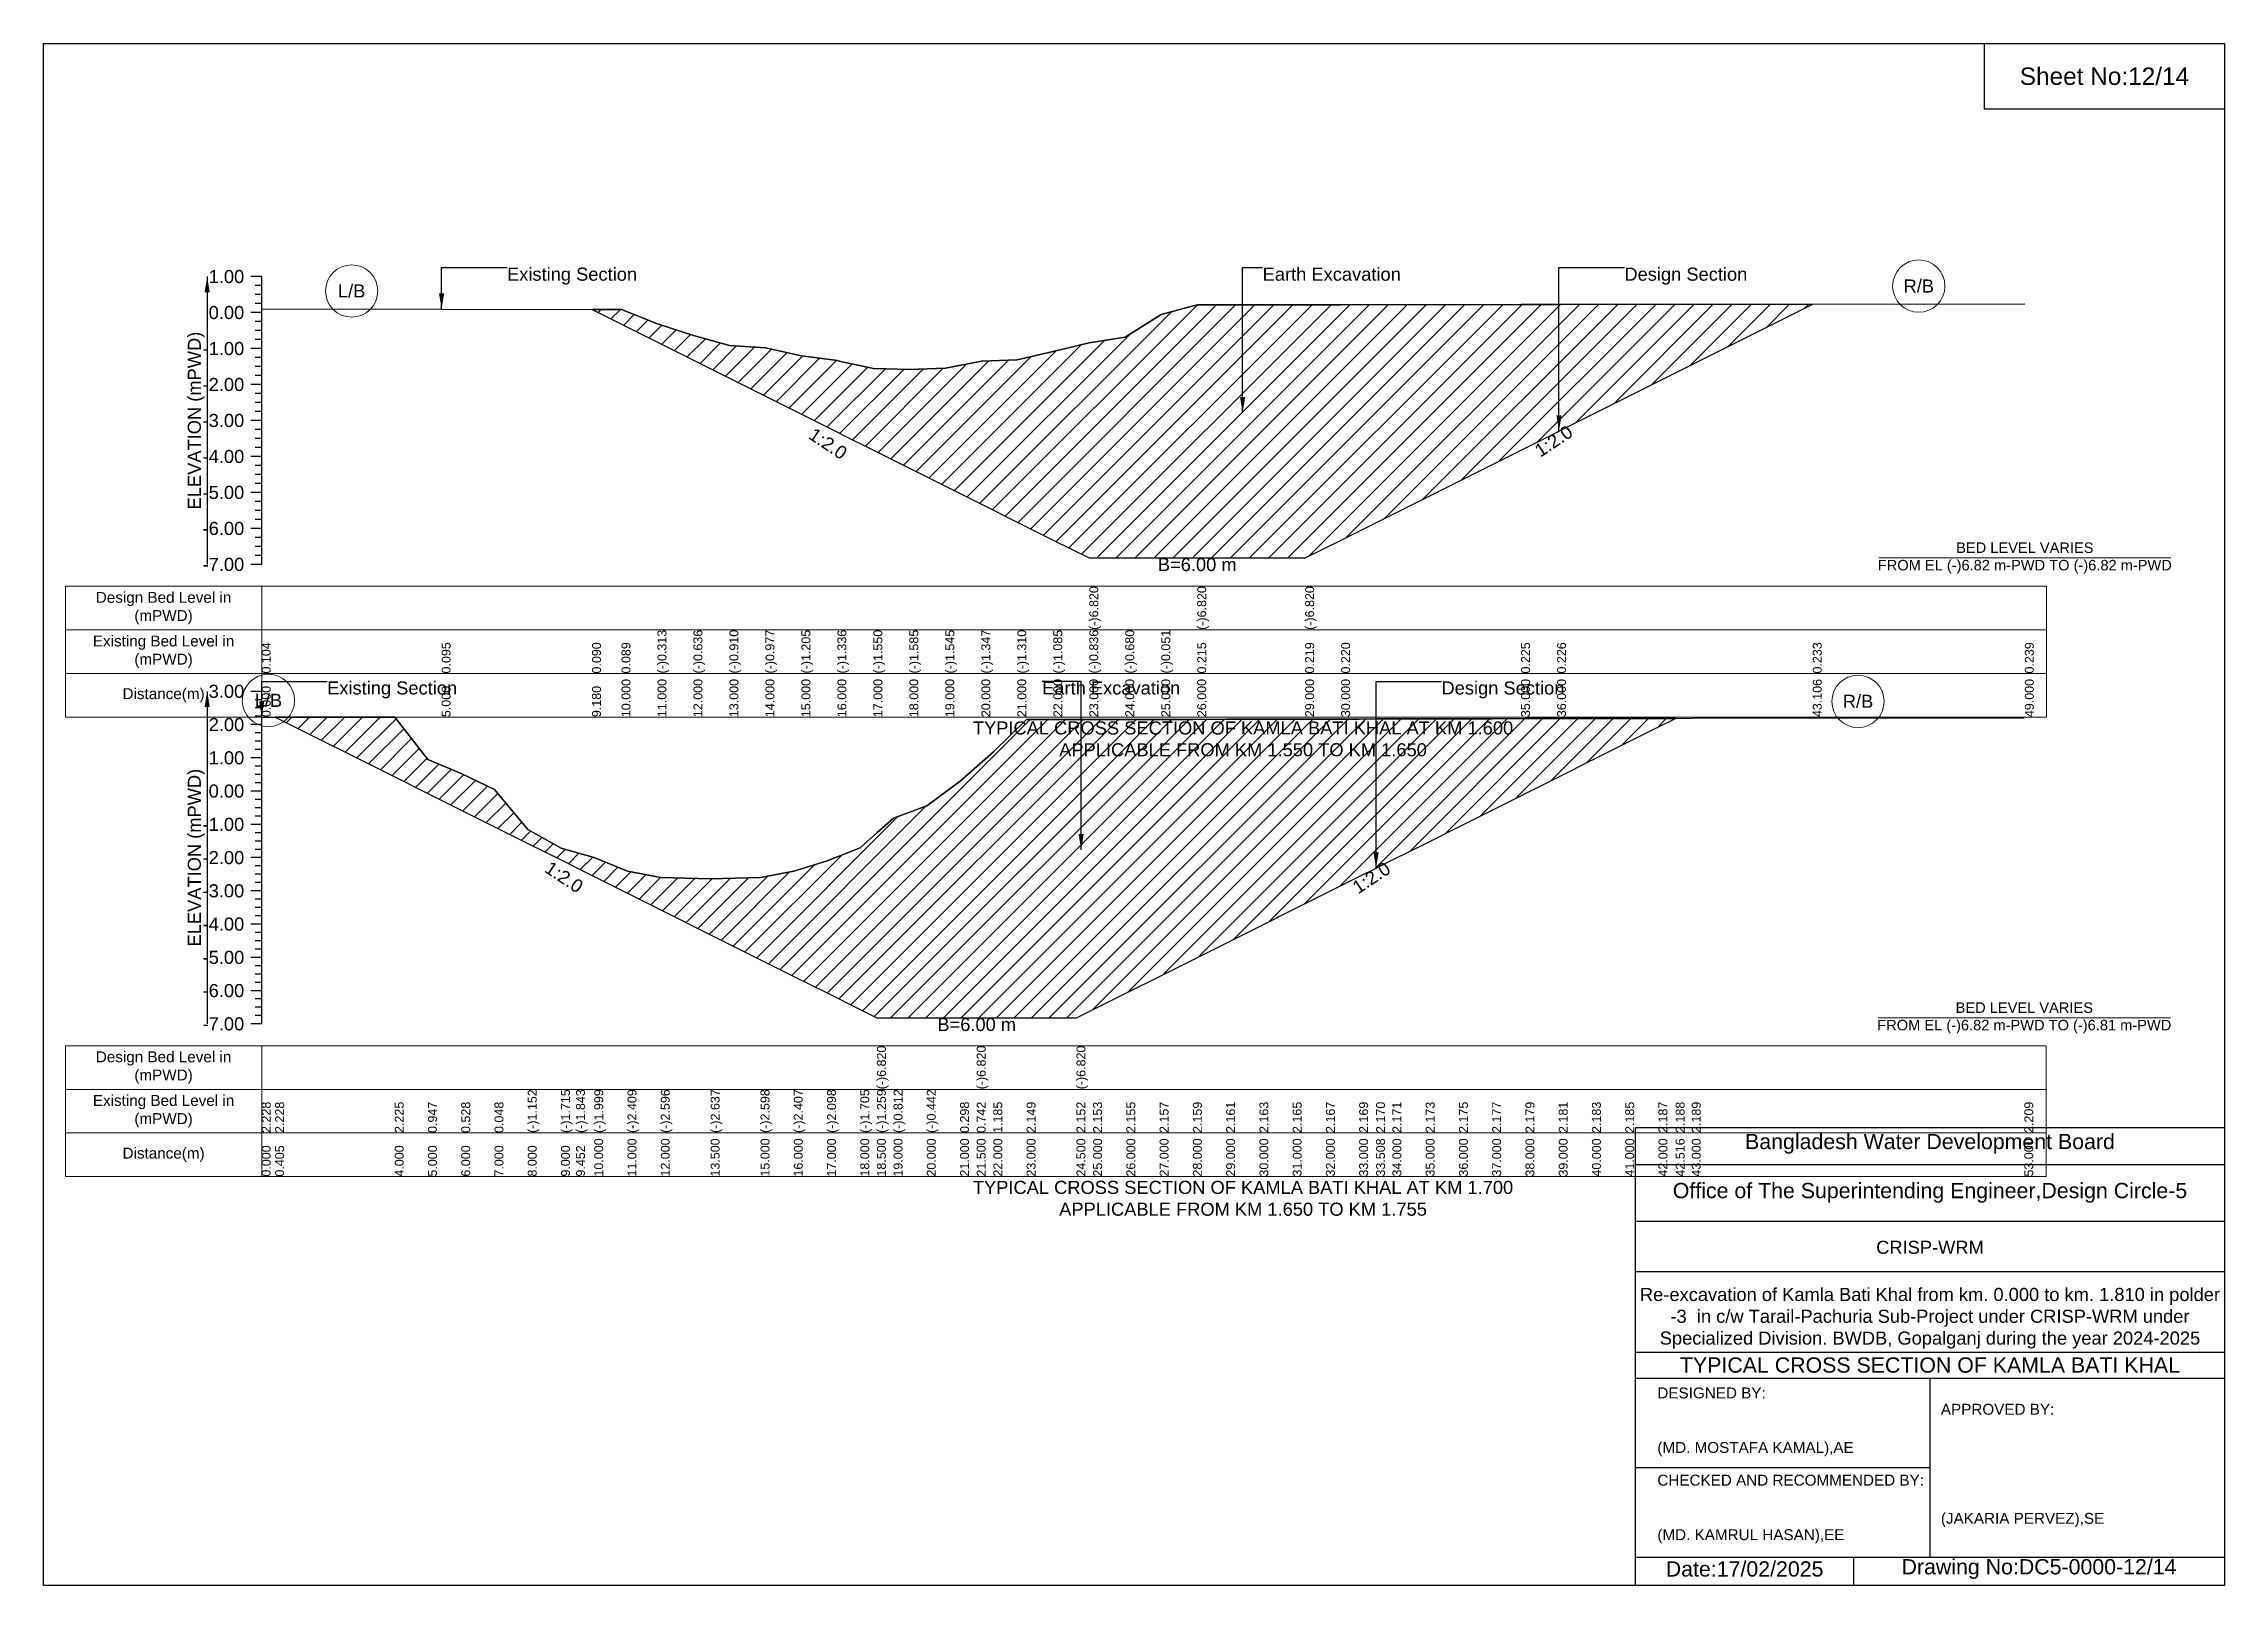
# Model space of a CAD drawing. Header units: inches. Extents: x 91000 to 238000, y -5656 to 51.
# Drawn here: x 210000 to 218000, y -5656 to 0 of the extents above; entities that cross this region are included whole.
import ezdxf

# ---------------------------------------------------------------- set-up
doc = ezdxf.new("R2010")
doc.units = ezdxf.units.IN
doc.header["$LTSCALE"] = 7
doc.header["$MEASUREMENT"] = 0
for name, color, linetype, lineweight in [('Cross section Data Border', 7, 'Continuous', 9), ('Cross Section Labels', 7, 'Continuous', 9), ('Existing_Bed_Level for Xsection', 7, 'Continuous', 25)]:
    doc.layers.add(name, color=color, linetype=linetype, lineweight=lineweight)
doc.styles.get("Standard").update_dxf_attribs({"font": 'arial.ttf'})
doc.dimstyles.get("Standard").update_dxf_attribs({"dimtxt": 0.18, "dimasz": 0.18, "dimexe": 0.18, "dimexo": 0.0625, "dimgap": 0.09, "dimtad": 0, "dimtih": 1, "dimtoh": 1, "dimdec": 4, "dimzin": 0, "dimdsep": 46, "dimtxsty": 'Standard', "dimcen": 0.09, "dimadec": 0, "dimazin": 0, "dimtfac": 1, "dimtdec": 4, "dimtofl": 0, "dimtmove": 0, "dimatfit": 3, "dimfxl": 1, "dimtolj": 1, "dimtzin": 0, "dimarcsym": 0})

msp = doc.modelspace()

# ---------------------------------------------------------------- texts
at = {"attachment_point": 5}
for s, insert, char_height in [('Sheet No:12/14', (217560, -120), 64), ('Bangladesh Water Development Board', (216920, -4036), 56), ('Office of The Superintending Engineer,Design Circle-5', (216920, -4216), 56)]:
    msp.add_mtext(s, dxfattribs=dict(at, insert=insert, char_height=char_height))
for s, insert, char_height, width, attachment_point in [('CRISP-WRM', (216920, -4416), 48, 2240, 5), ('Re-excavation of Kamla Bati Khal from km. 0.000 to km. 1.810 in polder -3  in c/w Tarail-Pachuria Sub-Project under CRISP-WRM under Specialized Division. BWDB, Gopalganj during the year 2024-2025', (216920, -4676), 48, 2160, 5), ('TYPICAL CROSS SECTION OF KAMLA BATI KHAL', (216920, -4848), 56, 2240, 5), ('DESIGNED BY:^J^J^J(MD. MOSTAFA KAMAL),AE', (215920, -5056), 40, 1120, 4), ('APPROVED BY:^J^J^J^J^J^J(JAKARIA PERVEZ),SE', (216960, -5216), 40, 1120, 4), ('CHECKED AND RECOMMENDED BY:^J^J^J(MD. KAMRUL HASAN),EE', (215920, -5376), 40, 1120, 4), ('Date:17/02/2025', (216240, -5596), 56, 1120, 5), ('Drawing No:DC5-0000-12/14', (217320, -5596), 56, 1760, 5)]:
    msp.add_mtext(s, dxfattribs=dict(insert=insert, char_height=char_height, width=width, attachment_point=attachment_point))
at = {"layer": 'Cross section Data Border', "char_height": 40, "width": 640, "attachment_point": 5}
for s, insert in [('Design Bed Level in (mPWD)', (210440, -2070.8)), ('Existing Bed Level in (mPWD)', (210440, -2230.8)), ('Distance(m)', (210440, -2390.8)), ('Design Bed Level in (mPWD)', (210440, -3756.3)), ('Existing Bed Level in (mPWD)', (210440, -3916.3)), ('Distance(m)', (210440, -4076.3))]:
    msp.add_mtext(s, dxfattribs=dict(at, insert=insert))
at = {"layer": 'Cross Section Labels'}
for s, insert, char_height, attachment_point in [('Existing Section', (211700, -821.8), 48, 1), ('Earth Excavation', (214472, -821.8), 48, 1), ('Design Section', (215799, -821.8), 48, 1), ('R/B', (216879, -889.6), 48, 5), ('L/B', (211130, -907.6), 48, 5), ('BED LEVEL VARIES ^JFROM EL (-)6.82 m-PWD TO (-)6.82 m-PWD', (217268, -1887), 38.4, 5), ('B=6.00 m', (214232, -1887), 48, 2), ('L/B', (210824.7, -2409.5), 48, 5), ('Existing Section', (211040, -2339.7), 48, 1), ('Earth Excavation', (213663, -2339.7), 48, 1), ('Design Section', (215128, -2339.7), 48, 1), ('R/B', (216656, -2413), 48, 5), ('TYPICAL CROSS SECTION OF KAMLA BATI KHAL AT KM 1.600^JAPPLICABLE FROM KM 1.550 TO KM 1.650', (214400, -2550.8), 48, 5), ('BED LEVEL VARIES ^JFROM EL (-)6.82 m-PWD TO (-)6.81 m-PWD', (217266, -3574.3), 38.4, 5), ('B=6.00 m', (213423, -3574.3), 48, 2), ('TYPICAL CROSS SECTION OF KAMLA BATI KHAL AT KM 1.700^JAPPLICABLE FROM KM 1.650 TO KM 1.755', (214400, -4236.3), 48, 5)]:
    msp.add_mtext(s, dxfattribs=dict(at, insert=insert, char_height=char_height, attachment_point=attachment_point))
at = {"layer": 'Cross Section Labels', "char_height": 48, "attachment_point": 2}
for insert, rotation in [((212890.9, -1447.5), 326.30993), ((215526, -1438), 33.69007), ((211922.7, -3037.7), 326.30993), ((214857.5, -3040.1), 33.69007)]:
    msp.add_mtext('1:2.0', dxfattribs=dict(at, insert=insert, rotation=rotation))
at = {"layer": 'Existing_Bed_Level for Xsection', "char_height": 48, "attachment_point": 6}
for s, insert in [('1.00', (210736, -854.8)), ('0.00', (210736, -986.8)), ('-1.00', (210736, -1118.8)), ('-2.00', (210736, -1250.8)), ('-3.00', (210736, -1382.8)), ('-4.00', (210736, -1514.8)), ('-5.00', (210736, -1646.8)), ('-6.00', (210736, -1778.8)), ('-7.00', (210736, -1910.8)), ('3.00', (210736, -2376.3)), ('2.00', (210736, -2498.3)), ('1.00', (210736, -2620.3)), ('0.00', (210736, -2742.3)), ('-1.00', (210736, -2864.3)), ('-2.00', (210736, -2986.3)), ('-3.00', (210736, -3108.3)), ('-4.00', (210736, -3230.3)), ('-5.00', (210736, -3352.3)), ('-6.00', (210736, -3474.3)), ('-7.00', (210736, -3596.3))]:
    msp.add_mtext(s, dxfattribs=dict(at, insert=insert))
at = {"layer": 'Existing_Bed_Level for Xsection', "rotation": 90}
for s, insert, char_height, attachment_point in [('ELEVATION (mPWD)', (210560, -1382.8), 48, 5), ('(-)6.820', (213836, -2150.8), 32.8, 1), ('(-)6.820', (214232, -2150.8), 32.8, 1), ('(-)6.820', (214628, -2150.8), 32.8, 1), ('(-)0.313', (212252, -2310.8), 32.8, 1), ('(-)0.636', (212384, -2310.8), 32.8, 1), ('(-)0.910', (212516, -2310.8), 32.8, 1), ('(-)0.977', (212648, -2310.8), 32.8, 1), ('(-)1.205', (212780, -2310.8), 32.8, 1), ('(-)1.336', (212912, -2310.8), 32.8, 1), ('(-)1.550', (213044, -2310.8), 32.8, 1), ('(-)1.585', (213176, -2310.8), 32.8, 1), ('(-)1.545', (213308, -2310.8), 32.8, 1), ('(-)1.347', (213440, -2310.8), 32.8, 1), ('(-)1.310', (213572, -2310.8), 32.8, 1), ('(-)1.085', (213704, -2310.8), 32.8, 1), ('(-)0.836', (213836, -2310.8), 32.8, 1), ('(-)0.680', (213968, -2310.8), 32.8, 1), ('(-)0.051', (214100, -2310.8), 32.8, 1), ('0.104', (210800, -2310.8), 32.8, 1), ('0.095', (211460, -2310.8), 32.8, 1), ('0.090', (212011.8, -2310.8), 32.8, 1), ('0.089', (212120, -2310.8), 32.8, 1), ('0.215', (214232, -2310.8), 32.8, 1), ('0.219', (214628, -2310.8), 32.8, 1), ('0.220', (214760, -2310.8), 32.8, 1), ('0.225', (215420, -2310.8), 32.8, 1), ('0.226', (215552, -2310.8), 32.8, 1), ('0.233', (216490, -2310.8), 32.8, 1), ('0.239', (217268, -2310.8), 32.8, 1), ('0.000', (210800, -2470.8), 32.8, 1), ('5.000', (211460, -2470.8), 32.8, 1), ('9.180', (212011.8, -2470.8), 32.8, 1), ('10.000', (212120, -2470.8), 32.8, 1), ('11.000', (212252, -2470.8), 32.8, 1), ('12.000', (212384, -2470.8), 32.8, 1), ('13.000', (212516, -2470.8), 32.8, 1), ('14.000', (212648, -2470.8), 32.8, 1), ('15.000', (212780, -2470.8), 32.8, 1), ('16.000', (212912, -2470.8), 32.8, 1), ('17.000', (213044, -2470.8), 32.8, 1), ('18.000', (213176, -2470.8), 32.8, 1), ('19.000', (213308, -2470.8), 32.8, 1), ('20.000', (213440, -2470.8), 32.8, 1), ('21.000', (213572, -2470.8), 32.8, 1), ('22.000', (213704, -2470.8), 32.8, 1), ('23.000', (213836, -2470.8), 32.8, 1), ('24.000', (213968, -2470.8), 32.8, 1), ('25.000', (214100, -2470.8), 32.8, 1), ('26.000', (214232, -2470.8), 32.8, 1), ('29.000', (214628, -2470.8), 32.8, 1), ('30.000', (214760, -2470.8), 32.8, 1), ('35.000', (215420, -2470.8), 32.8, 1), ('36.000', (215552, -2470.8), 32.8, 1), ('43.106', (216490, -2470.8), 32.8, 1), ('49.000', (217268, -2470.8), 32.8, 1), ('ELEVATION (mPWD)', (210560, -2986.3), 48, 5), ('(-)6.820', (213057, -3836.3), 32.8, 1), ('(-)6.820', (213423, -3836.3), 32.8, 1), ('(-)6.820', (213789, -3836.3), 32.8, 1), ('(-)1.152', (211776, -3996.3), 32.8, 1), ('(-)1.715', (211898, -3996.3), 32.8, 1), ('(-)1.843', (211953.2, -3996.3), 32.8, 1), ('(-)1.999', (212020, -3996.3), 32.8, 1), ('(-)2.409', (212142, -3996.3), 32.8, 1), ('(-)2.596', (212264, -3996.3), 32.8, 1), ('(-)2.637', (212447, -3996.3), 32.8, 1), ('(-)2.598', (212630, -3996.3), 32.8, 1), ('(-)2.407', (212752, -3996.3), 32.8, 1), ('(-)2.098', (212874, -3996.3), 32.8, 1), ('(-)1.705', (212996, -3996.3), 32.8, 1), ('(-)1.259', (213057, -3996.3), 32.8, 1), ('(-)0.812', (213118, -3996.3), 32.8, 1), ('(-)0.442', (213240, -3996.3), 32.8, 1), ('2.228', (210800, -3996.3), 32.8, 1), ('2.228', (210849.4, -3996.3), 32.8, 1), ('2.225', (211288, -3996.3), 32.8, 1), ('0.947', (211410, -3996.3), 32.8, 1), ('0.528', (211532, -3996.3), 32.8, 1), ('0.048', (211654, -3996.3), 32.8, 1), ('0.298', (213362, -3996.3), 32.8, 1), ('0.742', (213423, -3996.3), 32.8, 1), ('1.185', (213484, -3996.3), 32.8, 1), ('2.149', (213606, -3996.3), 32.8, 1), ('2.152', (213789, -3996.3), 32.8, 1), ('2.153', (213850, -3996.3), 32.8, 1), ('2.155', (213972, -3996.3), 32.8, 1), ('2.157', (214094, -3996.3), 32.8, 1), ('2.159', (214216, -3996.3), 32.8, 1), ('2.161', (214338, -3996.3), 32.8, 1), ('2.163', (214460, -3996.3), 32.8, 1), ('2.165', (214582, -3996.3), 32.8, 1), ('2.167', (214704, -3996.3), 32.8, 1), ('2.169', (214826, -3996.3), 32.8, 1), ('2.170', (214888, -3996.3), 32.8, 1), ('2.171', (214948, -3996.3), 32.8, 1), ('2.173', (215070, -3996.3), 32.8, 1), ('2.175', (215192, -3996.3), 32.8, 1), ('2.177', (215314, -3996.3), 32.8, 1), ('2.179', (215436, -3996.3), 32.8, 1), ('2.181', (215558, -3996.3), 32.8, 1), ('2.183', (215680, -3996.3), 32.8, 1), ('2.185', (215802, -3996.3), 32.8, 1), ('2.187', (215924, -3996.3), 32.8, 1), ('2.188', (215987, -3996.3), 32.8, 1), ('2.189', (216046, -3996.3), 32.8, 1), ('2.209', (217266, -3996.3), 32.8, 1), ('0.000', (210800, -4156.3), 32.8, 1), ('0.405', (210849.4, -4156.3), 32.8, 1), ('4.000', (211288, -4156.3), 32.8, 1), ('5.000', (211410, -4156.3), 32.8, 1), ('6.000', (211532, -4156.3), 32.8, 1), ('7.000', (211654, -4156.3), 32.8, 1), ('8.000', (211776, -4156.3), 32.8, 1), ('9.000', (211898, -4156.3), 32.8, 1), ('9.452', (211953.2, -4156.3), 32.8, 1), ('10.000', (212020, -4156.3), 32.8, 1), ('11.000', (212142, -4156.3), 32.8, 1), ('12.000', (212264, -4156.3), 32.8, 1), ('13.500', (212447, -4156.3), 32.8, 1), ('15.000', (212630, -4156.3), 32.8, 1), ('16.000', (212752, -4156.3), 32.8, 1), ('17.000', (212874, -4156.3), 32.8, 1), ('18.000', (212996, -4156.3), 32.8, 1), ('18.500', (213057, -4156.3), 32.8, 1), ('19.000', (213118, -4156.3), 32.8, 1), ('20.000', (213240, -4156.3), 32.8, 1), ('21.000', (213362, -4156.3), 32.8, 1), ('21.500', (213423, -4156.3), 32.8, 1), ('22.000', (213484, -4156.3), 32.8, 1), ('23.000', (213606, -4156.3), 32.8, 1), ('24.500', (213789, -4156.3), 32.8, 1), ('25.000', (213850, -4156.3), 32.8, 1), ('26.000', (213972, -4156.3), 32.8, 1), ('27.000', (214094, -4156.3), 32.8, 1), ('28.000', (214216, -4156.3), 32.8, 1), ('29.000', (214338, -4156.3), 32.8, 1), ('30.000', (214460, -4156.3), 32.8, 1), ('31.000', (214582, -4156.3), 32.8, 1), ('32.000', (214704, -4156.3), 32.8, 1), ('33.000', (214826, -4156.3), 32.8, 1), ('33.508', (214888, -4156.3), 32.8, 1), ('34.000', (214948, -4156.3), 32.8, 1), ('35.000', (215070, -4156.3), 32.8, 1), ('36.000', (215192, -4156.3), 32.8, 1), ('37.000', (215314, -4156.3), 32.8, 1), ('38.000', (215436, -4156.3), 32.8, 1), ('39.000', (215558, -4156.3), 32.8, 1), ('40.000', (215680, -4156.3), 32.8, 1), ('41.000', (215802, -4156.3), 32.8, 1), ('42.000', (215924, -4156.3), 32.8, 1), ('42.516', (215987, -4156.3), 32.8, 1), ('43.000', (216046, -4156.3), 32.8, 1), ('53.000', (217266, -4156.3), 32.8, 1)]:
    msp.add_mtext(s, dxfattribs=dict(at, insert=insert, char_height=char_height, attachment_point=attachment_point))

# ---------------------------------------------------------------- hatches: boundary and pattern name
at = {"layer": 'Existing_Bed_Level for Xsection'}
h = msp.add_hatch(dxfattribs=at)
h.set_pattern_fill('ANSI31', color=256, scale=396, style=0)
h.paths.add_polyline_path([(212011.8, -974.9), (212120, -1029), (212252, -1095), (212384, -1161), (212516, -1227), (212648, -1293), (212780, -1359), (212912, -1425), (212923.9, -1431), (213044, -1491), (213176, -1557), (213308, -1623), (213440, -1689), (213572, -1755), (213704, -1821), (213836, -1887), (213968, -1887), (214100, -1887), (214232, -1887), (214628, -1887), (214760, -1821), (215420, -1491), (215552, -1425), (215559, -1421.5), (216490, -956), (215559, -956.9), (215552, -956.9), (215420, -957.1), (214760, -957.7), (214628, -957.9), (214232, -958.4), (214100, -993.5), (213968, -1076.5), (213836, -1097.1), (213704, -1130), (213572, -1159.7), (213440, -1164.6), (213308, -1190.7), (213176, -1196), (213044, -1191.4), (212923.9, -1165.7), (212912, -1163.1), (212780, -1145.8), (212648, -1115.7), (212516, -1106.9), (212384, -1070.7), (212252, -1028.1), (212120, -975)])
h = msp.add_hatch(dxfattribs=at)
h.set_pattern_fill('ANSI31', color=256, scale=366, style=0)
h.paths.add_polyline_path([(210849.4, -2470.5), (211288, -2689.8), (211410, -2750.8), (211532, -2811.8), (211654, -2872.8), (211776, -2933.8), (211898, -2994.8), (211953.2, -3022.4), (212020, -3055.8), (212142, -3116.8), (212264, -3177.8), (212447, -3269.3), (212630, -3360.8), (212752, -3421.8), (212874, -3482.8), (212996, -3543.8), (213057, -3574.3), (213118, -3574.3), (213240, -3574.3), (213362, -3574.3), (213423, -3574.3), (213484, -3574.3), (213606, -3574.3), (213789, -3574.3), (213850, -3543.8), (213972, -3482.8), (214094, -3421.8), (214216, -3360.8), (214338, -3299.8), (214460, -3238.8), (214582, -3177.8), (214704, -3116.8), (214826, -3055.8), (214888, -3024.8), (214948, -2994.8), (215070, -2933.8), (215192, -2872.8), (215314, -2811.8), (215436, -2750.8), (215558, -2689.8), (215680, -2628.8), (215802, -2567.8), (215924, -2506.8), (215987, -2475.3), (215924, -2475.5), (215802, -2475.7), (215680, -2476), (215558, -2476.2), (215436, -2476.4), (215314, -2476.7), (215192, -2476.9), (215070, -2477.2), (214948, -2477.4), (214888, -2477.5), (214826, -2477.7), (214704, -2477.9), (214582, -2478.2), (214460, -2478.4), (214338, -2478.6), (214216, -2478.9), (214094, -2479.1), (213972, -2479.4), (213850, -2479.6), (213789, -2479.7), (213606, -2480.1), (213484, -2597.7), (213423, -2651.8), (213362, -2705.9), (213240, -2796.2), (213118, -2841.3), (213057, -2895.8), (212996, -2950.3), (212874, -2998.2), (212752, -3035.9), (212630, -3059.2), (212447, -3064), (212264, -3059), (212142, -3036.2), (212020, -2986.2), (211953.2, -2967.2), (211898, -2951.5), (211776, -2882.8), (211654, -2736.4), (211532, -2677.9), (211410, -2626.8), (211288, -2470.8)])

# ---------------------------------------------------------------- linework, layer by layer
for points in [[(210000, 0), (218000, 0), (218000, -5656), (210000, -5656)], [(217120, 0), (218000, 0), (218000, -240), (217120, -240)]]:
    msp.add_lwpolyline(points, close=True)
for points in [[(215840, -5656), (215840, -3976), (218000, -3976)], [(215840, -4112), (218000, -4112)], [(215840, -4320), (218000, -4320)], [(215840, -4504), (218000, -4504)], [(215840, -4800), (218000, -4800)], [(215840, -4896), (218000, -4896)], [(216920, -4896), (216920, -5552)], [(215840, -5224), (216920, -5224)], [(215840, -5552), (218000, -5552)], [(216640, -5552), (216640, -5656)]]:
    msp.add_lwpolyline(points)
at = {"layer": 'Cross section Data Border'}
for points in [[(210080, -1990.8), (217348, -1990.8), (217348, -2470.8), (210080, -2470.8)], [(210080, -3676.3), (217346, -3676.3), (217346, -4156.3), (210080, -4156.3)]]:
    msp.add_lwpolyline(points, close=True, dxfattribs=at)
for points in [[(210800, -1990.8), (210800, -2470.8)], [(210080, -2150.8), (217348, -2150.8)], [(210080, -2310.8), (217348, -2310.8)], [(210800, -3676.3), (210800, -4156.3)], [(210080, -3836.3), (217346, -3836.3)], [(210080, -3996.3), (217346, -3996.3)]]:
    msp.add_lwpolyline(points, dxfattribs=at)
at = {"layer": 'Cross Section Labels'}
for points in [[(216732.2, -1887), (217803.8, -1887)], [(216730.2, -3574.3), (217801.8, -3574.3)]]:
    msp.add_lwpolyline(points, dxfattribs=at)
for centre in [(216879, -889.6), (211130, -907.6), (210824.7, -2409.5), (216656, -2413)]:
    msp.add_circle(centre, 96, dxfattribs=at)
at = {"layer": 'Existing_Bed_Level for Xsection'}
for points in [[(210800, -854.8), (210760, -854.8)], [(210800, -1910.8), (210800, -1778.8), (210800, -1646.8), (210800, -1514.8), (210800, -1382.8), (210800, -1250.8), (210800, -1118.8), (210800, -986.8), (210800, -854.8)], [(210800, -887.8), (210776, -887.8)], [(210800, -920.8), (210776, -920.8)], [(210800, -953.8), (210776, -953.8)], [(210800, -973.1), (211460, -974.2), (212011.8, -974.9), (212120, -975), (212252, -1028.1), (212384, -1070.7), (212516, -1106.9), (212648, -1115.7), (212780, -1145.8), (212912, -1163.1), (212923.9, -1165.7), (213044, -1191.4), (213176, -1196), (213308, -1190.7), (213440, -1164.6), (213572, -1159.7), (213704, -1130), (213836, -1097.1), (213836, -1097.1), (213968, -1076.5), (214100, -993.5), (214232, -958.4), (214232, -958.4), (214628, -957.9), (214628, -957.9), (214760, -957.7), (215420, -957.1), (215552, -956.9), (215559, -956.9), (216490, -956), (217268, -955.2)], [(210800, -986.8), (210760, -986.8)], [(210800, -1019.8), (210776, -1019.8)], [(210800, -1118.8), (210760, -1118.8)], [(210800, -1052.8), (210776, -1052.8)], [(210800, -1085.8), (210776, -1085.8)], [(210800, -1151.8), (210776, -1151.8)], [(210800, -1184.8), (210776, -1184.8)], [(210800, -1250.8), (210760, -1250.8)], [(210800, -1217.8), (210776, -1217.8)], [(210800, -1283.8), (210776, -1283.8)], [(210800, -1316.8), (210776, -1316.8)], [(210800, -1349.8), (210776, -1349.8)], [(210800, -1382.8), (210760, -1382.8)], [(210800, -1415.8), (210776, -1415.8)], [(210800, -1514.8), (210760, -1514.8)], [(210800, -1448.8), (210776, -1448.8)], [(210800, -1481.8), (210776, -1481.8)], [(210800, -1547.8), (210776, -1547.8)], [(210800, -1580.8), (210776, -1580.8)], [(210800, -1646.8), (210760, -1646.8)], [(210800, -1613.8), (210776, -1613.8)], [(210800, -1679.8), (210776, -1679.8)], [(210800, -1712.8), (210776, -1712.8)], [(210800, -1745.8), (210776, -1745.8)], [(210800, -1778.8), (210760, -1778.8)], [(210800, -1811.8), (210776, -1811.8)], [(210800, -1910.8), (210760, -1910.8)], [(210800, -1844.8), (210776, -1844.8)], [(210800, -1877.8), (210776, -1877.8)], [(210800, -2376.3), (210760, -2376.3)], [(210800, -3596.3), (210800, -3474.3), (210800, -3352.3), (210800, -3230.3), (210800, -3108.3), (210800, -2986.3), (210800, -2864.3), (210800, -2742.3), (210800, -2620.3), (210800, -2498.3), (210800, -2376.3)], [(210800, -2406.8), (210776, -2406.8)], [(210800, -2437.3), (210776, -2437.3)], [(210800, -2467.8), (210776, -2467.8)], [(210800, -2470.5), (210849.4, -2470.5), (211288, -2470.8), (211410, -2626.8), (211532, -2677.9), (211654, -2736.4), (211776, -2882.8), (211898, -2951.5), (211953.2, -2967.2), (212020, -2986.2), (212142, -3036.2), (212264, -3059), (212447, -3064), (212630, -3059.2), (212752, -3035.9), (212874, -2998.2), (212996, -2950.3), (213057, -2895.8), (213057, -2895.8), (213118, -2841.3), (213240, -2796.2), (213362, -2705.9), (213423, -2651.8), (213423, -2651.8), (213484, -2597.7), (213606, -2480.1), (213789, -2479.7), (213789, -2479.7), (213850, -2479.6), (213972, -2479.4), (214094, -2479.1), (214216, -2478.9), (214338, -2478.6), (214460, -2478.4), (214582, -2478.2), (214704, -2477.9), (214826, -2477.7), (214888, -2477.5), (214948, -2477.4), (215070, -2477.2), (215192, -2476.9), (215314, -2476.7), (215436, -2476.4), (215558, -2476.2), (215680, -2476), (215802, -2475.7), (215924, -2475.5), (215987, -2475.3), (216046, -2475.2), (217266, -2472.8)], [(210800, -2498.3), (210760, -2498.3)], [(210800, -2528.8), (210776, -2528.8)], [(210800, -2559.3), (210776, -2559.3)], [(210800, -2620.3), (210760, -2620.3)], [(210800, -2589.8), (210776, -2589.8)], [(210800, -2650.8), (210776, -2650.8)], [(210800, -2681.3), (210776, -2681.3)], [(210800, -2711.8), (210776, -2711.8)], [(210800, -2742.3), (210760, -2742.3)], [(210800, -2772.8), (210776, -2772.8)], [(210800, -2864.3), (210760, -2864.3)], [(210800, -2803.3), (210776, -2803.3)], [(210800, -2833.8), (210776, -2833.8)], [(210800, -2894.8), (210776, -2894.8)], [(210800, -2925.3), (210776, -2925.3)], [(210800, -2955.8), (210776, -2955.8)], [(210800, -2986.3), (210760, -2986.3)], [(210800, -3016.8), (210776, -3016.8)], [(210800, -3108.3), (210760, -3108.3)], [(210800, -3047.3), (210776, -3047.3)], [(210800, -3077.8), (210776, -3077.8)], [(210800, -3138.8), (210776, -3138.8)], [(210800, -3169.3), (210776, -3169.3)], [(210800, -3199.8), (210776, -3199.8)], [(210800, -3230.3), (210760, -3230.3)], [(210800, -3260.8), (210776, -3260.8)], [(210800, -3352.3), (210760, -3352.3)], [(210800, -3291.3), (210776, -3291.3)], [(210800, -3321.8), (210776, -3321.8)], [(210800, -3382.8), (210776, -3382.8)], [(210800, -3413.3), (210776, -3413.3)], [(210800, -3474.3), (210760, -3474.3)], [(210800, -3443.8), (210776, -3443.8)], [(210800, -3504.8), (210776, -3504.8)], [(210800, -3596.3), (210760, -3596.3)], [(210800, -3535.3), (210776, -3535.3)], [(210800, -3565.8), (210776, -3565.8)]]:
    msp.add_lwpolyline(points, dxfattribs=at)
for points in [[(212011.8, -974.9), (212011.8, -974.9), (212120, -1029), (212252, -1095), (212384, -1161), (212516, -1227), (212648, -1293), (212780, -1359), (212912, -1425), (212923.9, -1431), (213044, -1491), (213176, -1557), (213308, -1623), (213440, -1689), (213572, -1755), (213704, -1821), (213836, -1887), (213836, -1887), (213968, -1887), (214100, -1887), (214232, -1887), (214232, -1887), (214628, -1887), (214628, -1887), (214760, -1821), (215420, -1491), (215552, -1425), (215559, -1421.5), (216490, -956), (216490, -956), (216490, -956), (215559, -956.9), (215552, -956.9), (215420, -957.1), (214760, -957.7), (214628, -957.9), (214628, -957.9), (214232, -958.4), (214232, -958.4), (214100, -993.5), (213968, -1076.5), (213836, -1097.1), (213836, -1097.1), (213704, -1130), (213572, -1159.7), (213440, -1164.6), (213308, -1190.7), (213176, -1196), (213044, -1191.4), (212923.9, -1165.7), (212912, -1163.1), (212780, -1145.8), (212648, -1115.7), (212516, -1106.9), (212384, -1070.7), (212252, -1028.1), (212120, -975), (212011.8, -974.9)], [(210849.4, -2470.5), (210849.4, -2470.5), (211288, -2689.8), (211410, -2750.8), (211532, -2811.8), (211654, -2872.8), (211776, -2933.8), (211898, -2994.8), (211953.2, -3022.4), (212020, -3055.8), (212142, -3116.8), (212264, -3177.8), (212447, -3269.3), (212630, -3360.8), (212752, -3421.8), (212874, -3482.8), (212996, -3543.8), (213057, -3574.3), (213057, -3574.3), (213118, -3574.3), (213240, -3574.3), (213362, -3574.3), (213423, -3574.3), (213423, -3574.3), (213484, -3574.3), (213606, -3574.3), (213789, -3574.3), (213789, -3574.3), (213850, -3543.8), (213972, -3482.8), (214094, -3421.8), (214216, -3360.8), (214338, -3299.8), (214460, -3238.8), (214582, -3177.8), (214704, -3116.8), (214826, -3055.8), (214888, -3024.8), (214948, -2994.8), (215070, -2933.8), (215192, -2872.8), (215314, -2811.8), (215436, -2750.8), (215558, -2689.8), (215680, -2628.8), (215802, -2567.8), (215924, -2506.8), (215987, -2475.3), (215924, -2475.5), (215802, -2475.7), (215680, -2476), (215558, -2476.2), (215436, -2476.4), (215314, -2476.7), (215192, -2476.9), (215070, -2477.2), (214948, -2477.4), (214888, -2477.5), (214826, -2477.7), (214704, -2477.9), (214582, -2478.2), (214460, -2478.4), (214338, -2478.6), (214216, -2478.9), (214094, -2479.1), (213972, -2479.4), (213850, -2479.6), (213789, -2479.7), (213789, -2479.7), (213606, -2480.1), (213484, -2597.7), (213423, -2651.8), (213423, -2651.8), (213362, -2705.9), (213240, -2796.2), (213118, -2841.3), (213057, -2895.8), (213057, -2895.8), (212996, -2950.3), (212874, -2998.2), (212752, -3035.9), (212630, -3059.2), (212447, -3064), (212264, -3059), (212142, -3036.2), (212020, -2986.2), (211953.2, -2967.2), (211898, -2951.5), (211776, -2882.8), (211654, -2736.4), (211532, -2677.9), (211410, -2626.8), (211288, -2470.8), (210849.4, -2470.5)]]:
    msp.add_lwpolyline(points, close=True, dxfattribs=at)

msp.set_redraw_order([(e.dxf.handle, doc.entitydb.next_handle()) for e in msp.query("TEXT MTEXT ATTDEF DIMENSION ARC_DIMENSION")])  # texts and dimensions are drawn at this point

# ---------------------------------------------------------------- leaders
at = {"layer": 'Cross Section Labels', "annotation_type": 0, "has_hookline": 1, "hookline_direction": 0}
for points, text_width in [([(211460, -974.2), (211460, -821.8), (211699.9, -821.8)], 467.2), ([(214398.5, -1354.3), (214398.5, -821.8), (214471.9, -821.8)], 497), ([(215559, -1421.5), (215559, -821.8), (215798.9, -821.8)], 441.2), ([(210800, -2470.5), (210800, -2339.7), (211039.9, -2339.7)], 467.2), ([(213806.1, -2957.5), (213806.1, -2339.7), (213662.9, -2339.7)], 497), ([(214888, -3024.8), (214888, -2339.7), (215127.9, -2339.7)], 441.2)]:
    msp.add_leader(points, dimstyle='Standard', override={"dimasz": 57.6}, dxfattribs=dict(at, text_width=text_width))
at = {"layer": 'Existing_Bed_Level for Xsection'}
for points in [[(210600, -854.8), (210600, -1910.8)], [(210600, -2376.3), (210600, -3596.3)]]:
    msp.add_leader(points, dimstyle='Standard', override={"dimasz": 57.6}, dxfattribs=at)

doc.saveas('drawing.dxf')
